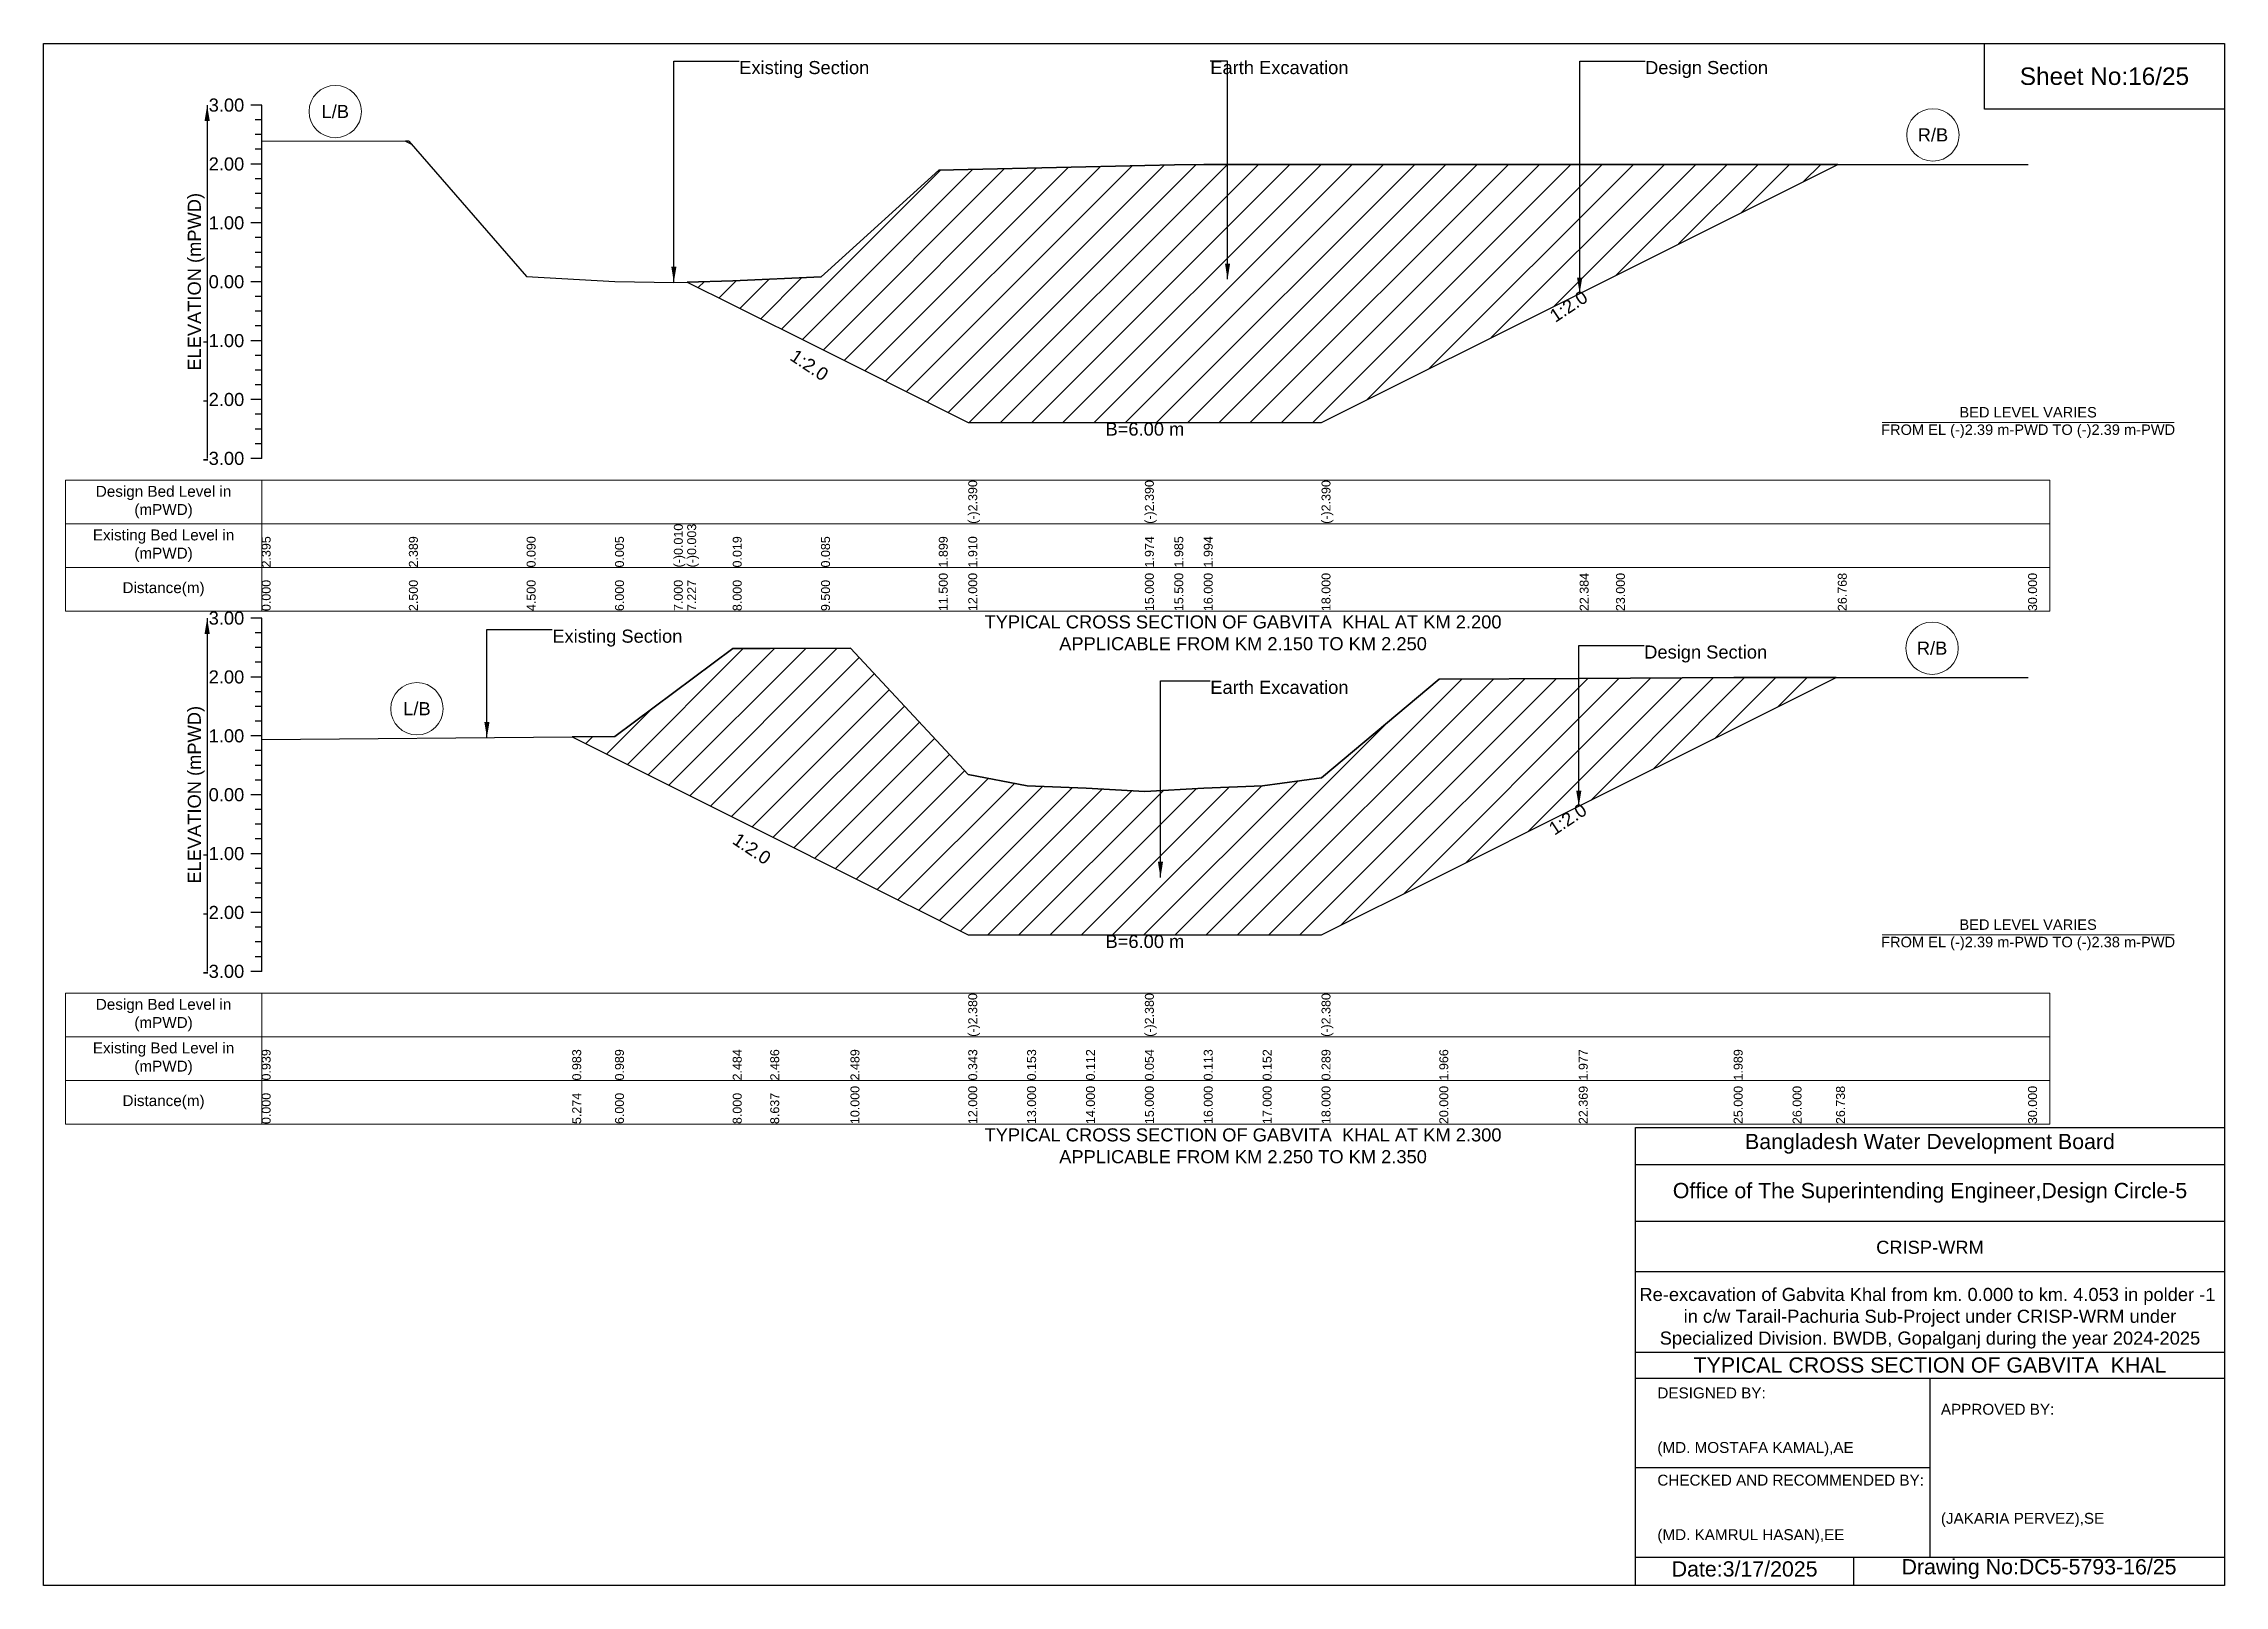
# Model space of a CAD drawing. Header units: feet. Extents: x 91000 to 358000, y -12982 to 34.
# Drawn here: x 250000 to 258000, y -5656 to 0 of the extents above; entities that cross this region are included whole.
import ezdxf

# ---------------------------------------------------------------- set-up
doc = ezdxf.new("R2010")
doc.units = ezdxf.units.FT
doc.header["$LTSCALE"] = 7
doc.header["$MEASUREMENT"] = 0
for name, color, linetype, lineweight in [('Cross section Data Border', 7, 'Continuous', 9), ('Cross Section Labels', 7, 'Continuous', 9), ('Existing_Bed_Level for Xsection', 7, 'Continuous', 25)]:
    doc.layers.add(name, color=color, linetype=linetype, lineweight=lineweight)
doc.styles.get("Standard").update_dxf_attribs({"font": 'arial.ttf'})
doc.dimstyles.get("Standard").update_dxf_attribs({"dimtxt": 0.18, "dimasz": 0.18, "dimexe": 0.18, "dimexo": 0.0625, "dimgap": 0.09, "dimtad": 0, "dimtih": 1, "dimtoh": 1, "dimdec": 4, "dimzin": 0, "dimdsep": 46, "dimtxsty": 'Standard', "dimcen": 0.09, "dimadec": 0, "dimazin": 0, "dimtfac": 1, "dimtdec": 4, "dimtofl": 0, "dimtmove": 0, "dimatfit": 3, "dimfxl": 1, "dimtolj": 1, "dimtzin": 0, "dimarcsym": 0})
pattern_1 = [(45, (0, 320), (-57.27565, 57.27565), [])]

msp = doc.modelspace()

# ---------------------------------------------------------------- texts
at = {"attachment_point": 5}
for s, insert, char_height in [('Sheet No:16/25', (257560, -120), 64), ('Bangladesh Water Development Board', (256920, -4036), 56), ('Office of The Superintending Engineer,Design Circle-5', (256920, -4216), 56)]:
    msp.add_mtext(s, dxfattribs=dict(at, insert=insert, char_height=char_height))
for s, insert, char_height, width, attachment_point in [('CRISP-WRM', (256920, -4416), 48, 2240, 5), ('Re-excavation of Gabvita Khal from km. 0.000 to km. 4.053 in polder -1  in c/w Tarail-Pachuria Sub-Project under CRISP-WRM under Specialized Division. BWDB, Gopalganj during the year 2024-2025', (256920, -4676), 48, 2160, 5), ('TYPICAL CROSS SECTION OF GABVITA  KHAL', (256920, -4848), 56, 2240, 5), ('DESIGNED BY:^J^J^J(MD. MOSTAFA KAMAL),AE', (255920, -5056), 40, 1120, 4), ('APPROVED BY:^J^J^J^J^J^J(JAKARIA PERVEZ),SE', (256960, -5216), 40, 1120, 4), ('CHECKED AND RECOMMENDED BY:^J^J^J(MD. KAMRUL HASAN),EE', (255920, -5376), 40, 1120, 4), ('Date:3/17/2025 ', (256240, -5596), 56, 1120, 5), ('Drawing No:DC5-5793-16/25', (257320, -5596), 56, 1760, 5)]:
    msp.add_mtext(s, dxfattribs=dict(insert=insert, char_height=char_height, width=width, attachment_point=attachment_point))
at = {"layer": 'Cross section Data Border', "char_height": 40, "width": 640, "attachment_point": 5}
for s, insert in [('Design Bed Level in (mPWD)', (250440, -1681.8)), ('Existing Bed Level in (mPWD)', (250440, -1841.8)), ('Distance(m)', (250440, -2001.8)), ('Design Bed Level in (mPWD)', (250440, -3563.7)), ('Existing Bed Level in (mPWD)', (250440, -3723.7)), ('Distance(m)', (250440, -3883.7))]:
    msp.add_mtext(s, dxfattribs=dict(at, insert=insert))
at = {"layer": 'Cross Section Labels'}
for s, insert, char_height, attachment_point in [('Existing Section', (252552, -63.8), 48, 1), ('Earth Excavation', (254280, -63.8), 48, 1), ('Design Section', (255874.9, -63.8), 48, 1), ('L/B', (251070, -249.2), 48, 5), ('R/B', (256930.9, -335.1), 48, 5), ('BED LEVEL VARIES ^JFROM EL (-)2.39 m-PWD TO (-)2.39 m-PWD', (257280, -1390.1), 38.4, 5), ('B=6.00 m', (254040, -1390.1), 48, 2), ('Existing Section', (251866.2, -2149.8), 48, 1), ('TYPICAL CROSS SECTION OF GABVITA  KHAL AT KM 2.200^JAPPLICABLE FROM KM 2.150 TO KM 2.250', (254400, -2161.8), 48, 5), ('Design Section', (255871.7, -2208), 48, 1), ('R/B', (256927.7, -2218), 48, 5), ('Earth Excavation', (254280, -2337.5), 48, 1), ('L/B', (251369.6, -2440.1), 48, 5), ('B=6.00 m', (254040, -3269.7), 48, 2), ('BED LEVEL VARIES ^JFROM EL (-)2.39 m-PWD TO (-)2.38 m-PWD', (257280, -3269.7), 38.4, 5), ('TYPICAL CROSS SECTION OF GABVITA  KHAL AT KM 2.300^JAPPLICABLE FROM KM 2.250 TO KM 2.350', (254400, -4043.7), 48, 5)]:
    msp.add_mtext(s, dxfattribs=dict(at, insert=insert, char_height=char_height, attachment_point=attachment_point))
at = {"layer": 'Cross Section Labels', "char_height": 48, "attachment_point": 2}
for insert, rotation in [((255580.9, -943.6), 33.69007), ((252822.5, -1159.3), 326.30993), ((255577.7, -2824.9), 33.69007), ((252611.6, -2933.5), 326.30993)]:
    msp.add_mtext('1:2.0', dxfattribs=dict(at, insert=insert, rotation=rotation))
at = {"layer": 'Existing_Bed_Level for Xsection', "char_height": 48, "attachment_point": 6}
for s, insert in [('3.00', (250736, -225.8)), ('2.00', (250736, -441.8)), ('1.00', (250736, -657.8)), ('0.00', (250736, -873.8)), ('-1.00', (250736, -1089.8)), ('-2.00', (250736, -1305.8)), ('-3.00', (250736, -1521.8)), ('3.00', (250736, -2107.7)), ('2.00', (250736, -2323.7)), ('1.00', (250736, -2539.7)), ('0.00', (250736, -2755.7)), ('-1.00', (250736, -2971.7)), ('-2.00', (250736, -3187.7)), ('-3.00', (250736, -3403.7))]:
    msp.add_mtext(s, dxfattribs=dict(at, insert=insert))
at = {"layer": 'Existing_Bed_Level for Xsection', "rotation": 90}
for s, insert, char_height, attachment_point in [('ELEVATION (mPWD)', (250560, -873.8), 48, 5), ('(-)2.390', (253392, -1761.8), 32.8, 1), ('(-)2.390', (254040, -1761.8), 32.8, 1), ('(-)2.390', (254688, -1761.8), 32.8, 1), ('2.395', (250800, -1921.8), 32.8, 1), ('2.389', (251340, -1921.8), 32.8, 1), ('0.090', (251772, -1921.8), 32.8, 1), ('0.005', (252096, -1921.8), 32.8, 1), ('(-)0.010', (252312, -1921.8), 32.8, 1), ('(-)0.003', (252361, -1921.8), 32.8, 1), ('0.019', (252528, -1921.8), 32.8, 1), ('0.085', (252852, -1921.8), 32.8, 1), ('1.899', (253284, -1921.8), 32.8, 1), ('1.910', (253392, -1921.8), 32.8, 1), ('1.974', (254040, -1921.8), 32.8, 1), ('1.985', (254148, -1921.8), 32.8, 1), ('1.994', (254256, -1921.8), 32.8, 1), ('0.000', (250800, -2081.8), 32.8, 1), ('2.500', (251340, -2081.8), 32.8, 1), ('4.500', (251772, -2081.8), 32.8, 1), ('6.000', (252096, -2081.8), 32.8, 1), ('7.000', (252312, -2081.8), 32.8, 1), ('7.227', (252361, -2081.8), 32.8, 1), ('8.000', (252528, -2081.8), 32.8, 1), ('9.500', (252852, -2081.8), 32.8, 1), ('11.500', (253284, -2081.8), 32.8, 1), ('12.000', (253392, -2081.8), 32.8, 1), ('15.000', (254040, -2081.8), 32.8, 1), ('15.500', (254148, -2081.8), 32.8, 1), ('16.000', (254256, -2081.8), 32.8, 1), ('18.000', (254688, -2081.8), 32.8, 1), ('22.384', (255634.9, -2081.8), 32.8, 1), ('23.000', (255768, -2081.8), 32.8, 1), ('26.768', (256581.9, -2081.8), 32.8, 1), ('30.000', (257280, -2081.8), 32.8, 1), ('ELEVATION (mPWD)', (250560, -2755.7), 48, 5), ('(-)2.380', (253392, -3643.7), 32.8, 1), ('(-)2.380', (254040, -3643.7), 32.8, 1), ('(-)2.380', (254688, -3643.7), 32.8, 1), ('0.939', (250800, -3803.7), 32.8, 1), ('0.983', (251939.2, -3803.7), 32.8, 1), ('0.989', (252096, -3803.7), 32.8, 1), ('2.484', (252528, -3803.7), 32.8, 1), ('2.486', (252665.6, -3803.7), 32.8, 1), ('2.489', (252960, -3803.7), 32.8, 1), ('0.343', (253392, -3803.7), 32.8, 1), ('0.153', (253608, -3803.7), 32.8, 1), ('0.112', (253824, -3803.7), 32.8, 1), ('0.054', (254040, -3803.7), 32.8, 1), ('0.113', (254256, -3803.7), 32.8, 1), ('0.152', (254472, -3803.7), 32.8, 1), ('0.289', (254688, -3803.7), 32.8, 1), ('1.966', (255120, -3803.7), 32.8, 1), ('1.977', (255631.7, -3803.7), 32.8, 1), ('1.989', (256200, -3803.7), 32.8, 1), ('10.000', (252960, -3963.7), 32.8, 1), ('12.000', (253392, -3963.7), 32.8, 1), ('13.000', (253608, -3963.7), 32.8, 1), ('14.000', (253824, -3963.7), 32.8, 1), ('15.000', (254040, -3963.7), 32.8, 1), ('16.000', (254256, -3963.7), 32.8, 1), ('17.000', (254472, -3963.7), 32.8, 1), ('18.000', (254688, -3963.7), 32.8, 1), ('20.000', (255120, -3963.7), 32.8, 1), ('22.369', (255631.7, -3963.7), 32.8, 1), ('25.000', (256200, -3963.7), 32.8, 1), ('26.000', (256416, -3963.7), 32.8, 1), ('26.738', (256575.4, -3963.7), 32.8, 1), ('30.000', (257280, -3963.7), 32.8, 1), ('0.000', (250800, -3963.7), 32.8, 1), ('5.274', (251939.2, -3963.7), 32.8, 1), ('6.000', (252096, -3963.7), 32.8, 1), ('8.000', (252528, -3963.7), 32.8, 1), ('8.637', (252665.6, -3963.7), 32.8, 1)]:
    msp.add_mtext(s, dxfattribs=dict(at, insert=insert, char_height=char_height, attachment_point=attachment_point))

# ---------------------------------------------------------------- hatches: boundary and pattern name
at = {"layer": 'Existing_Bed_Level for Xsection'}
h = msp.add_hatch(dxfattribs=at)
h.set_pattern_fill('ANSI31', color=256, scale=648, style=0)
h.set_pattern_definition(pattern_1)
h.paths.add_polyline_path([(251327.4, -357.8), (251340, -364.1), (251349.6, -368.9), (251340, -357.8)])
h = msp.add_hatch(dxfattribs=at)
h.set_pattern_fill('ANSI31', color=256, scale=648, style=0)
h.set_pattern_definition(pattern_1)
h.paths.add_polyline_path([(252361, -874.6), (252528, -958.1), (252852, -1120.1), (252876.5, -1132.3), (253284, -1336.1), (253392, -1390.1), (254040, -1390.1), (254148, -1390.1), (254256, -1390.1), (254688, -1390.1), (255634.9, -916.6), (255768, -850.1), (256581.9, -443.1), (255768, -443.1), (255634.9, -443.1), (254688, -443.1), (254256, -443.1), (254148, -445.1), (254040, -447.4), (253392, -461.3), (253284, -463.7), (252876.5, -833.3), (252852, -855.5), (252528, -869.7)])
h = msp.add_hatch(dxfattribs=at)
h.set_pattern_fill('ANSI31', color=256, scale=648, style=0)
h.set_pattern_definition(pattern_1)
h.paths.add_polyline_path([(251939.2, -2543.3), (252096, -2621.7), (252528, -2837.7), (252665.6, -2906.5), (252960, -3053.7), (253392, -3269.7), (253608, -3269.7), (253824, -3269.7), (254040, -3269.7), (254256, -3269.7), (254472, -3269.7), (254688, -3269.7), (255120, -3053.7), (255631.7, -2797.9), (256200, -2513.7), (256416, -2405.7), (256575.4, -2326), (256416, -2326), (256200, -2326), (255631.7, -2328.7), (255120, -2331), (254688, -2693.2), (254472, -2722.8), (254256, -2731.3), (254040, -2744), (253824, -2731.5), (253608, -2722.6), (253392, -2681.6), (252960, -2218), (252665.6, -2218.8), (252528, -2219.1), (252096, -2542)])

# ---------------------------------------------------------------- linework, layer by layer
for points in [[(250000, 0), (258000, 0), (258000, -5656), (250000, -5656)], [(257120, 0), (258000, 0), (258000, -240), (257120, -240)]]:
    msp.add_lwpolyline(points, close=True)
for points in [[(255840, -5656), (255840, -3976), (258000, -3976)], [(255840, -4112), (258000, -4112)], [(255840, -4320), (258000, -4320)], [(255840, -4504), (258000, -4504)], [(255840, -4800), (258000, -4800)], [(255840, -4896), (258000, -4896)], [(256920, -4896), (256920, -5552)], [(255840, -5224), (256920, -5224)], [(255840, -5552), (258000, -5552)], [(256640, -5552), (256640, -5656)]]:
    msp.add_lwpolyline(points)
at = {"layer": 'Cross section Data Border'}
for points in [[(250080, -1601.8), (257360, -1601.8), (257360, -2081.8), (250080, -2081.8)], [(250080, -3483.7), (257360, -3483.7), (257360, -3963.7), (250080, -3963.7)]]:
    msp.add_lwpolyline(points, close=True, dxfattribs=at)
for points in [[(250800, -1601.8), (250800, -2081.8)], [(250080, -1761.8), (257360, -1761.8)], [(250080, -1921.8), (257360, -1921.8)], [(250800, -3483.7), (250800, -3963.7)], [(250080, -3643.7), (257360, -3643.7)], [(250080, -3803.7), (257360, -3803.7)]]:
    msp.add_lwpolyline(points, dxfattribs=at)
at = {"layer": 'Cross Section Labels'}
for points in [[(256744.2, -1390.1), (257815.8, -1390.1)], [(256744.2, -3269.7), (257815.8, -3269.7)]]:
    msp.add_lwpolyline(points, dxfattribs=at)
for centre in [(251070, -249.2), (256930.9, -335.1), (256927.7, -2218), (251369.6, -2440.1)]:
    msp.add_circle(centre, 96, dxfattribs=at)
at = {"layer": 'Existing_Bed_Level for Xsection'}
for points in [[(250800, -225.8), (250760, -225.8)], [(250800, -1521.8), (250800, -1305.8), (250800, -1089.8), (250800, -873.8), (250800, -657.8), (250800, -441.8), (250800, -225.8)], [(250800, -279.8), (250776, -279.8)], [(250800, -333.8), (250776, -333.8)], [(250800, -387.8), (250776, -387.8)], [(250800, -356.5), (251340, -357.8), (251772, -854.4), (252096, -872.8), (252312, -876), (252361, -874.6), (252528, -869.7), (252852, -855.5), (252876.5, -833.3), (253284, -463.7), (253392, -461.3), (253392, -461.3), (254040, -447.4), (254040, -447.4), (254148, -445.1), (254256, -443.1), (254688, -443.1), (254688, -443.1), (255634.9, -443.1), (255768, -443.1), (256581.9, -443.1), (257280, -443.1)], [(250800, -441.8), (250760, -441.8)], [(250800, -495.8), (250776, -495.8)], [(250800, -549.8), (250776, -549.8)], [(250800, -603.8), (250776, -603.8)], [(250800, -657.8), (250760, -657.8)], [(250800, -711.8), (250776, -711.8)], [(250800, -765.8), (250776, -765.8)], [(250800, -873.8), (250760, -873.8)], [(250800, -819.8), (250776, -819.8)], [(250800, -927.8), (250776, -927.8)], [(250800, -981.8), (250776, -981.8)], [(250800, -1035.8), (250776, -1035.8)], [(250800, -1089.8), (250760, -1089.8)], [(250800, -1143.8), (250776, -1143.8)], [(250800, -1197.8), (250776, -1197.8)], [(250800, -1251.8), (250776, -1251.8)], [(250800, -1305.8), (250760, -1305.8)], [(250800, -1359.8), (250776, -1359.8)], [(250800, -1413.8), (250776, -1413.8)], [(250800, -1467.8), (250776, -1467.8)], [(250800, -1521.8), (250760, -1521.8)], [(250800, -2107.7), (250760, -2107.7)], [(250800, -3403.7), (250800, -3187.7), (250800, -2971.7), (250800, -2755.7), (250800, -2539.7), (250800, -2323.7), (250800, -2107.7)], [(250800, -2161.7), (250776, -2161.7)], [(250800, -2215.7), (250776, -2215.7)], [(250800, -2552.8), (251939.2, -2543.3), (252096, -2542), (252528, -2219.1), (252665.6, -2218.8), (252960, -2218), (253392, -2681.6), (253392, -2681.6), (253608, -2722.6), (253824, -2731.5), (254040, -2744), (254040, -2744), (254256, -2731.3), (254472, -2722.8), (254688, -2693.2), (254688, -2693.2), (255120, -2331), (255631.7, -2328.7), (256200, -2326), (256416, -2326), (256575.4, -2326), (257280, -2326)], [(250800, -2269.7), (250776, -2269.7)], [(250800, -2323.7), (250760, -2323.7)], [(250800, -2377.7), (250776, -2377.7)], [(250800, -2431.7), (250776, -2431.7)], [(250800, -2539.7), (250760, -2539.7)], [(250800, -2485.7), (250776, -2485.7)], [(250800, -2593.7), (250776, -2593.7)], [(250800, -2647.7), (250776, -2647.7)], [(250800, -2701.7), (250776, -2701.7)], [(250800, -2755.7), (250760, -2755.7)], [(250800, -2809.7), (250776, -2809.7)], [(250800, -2863.7), (250776, -2863.7)], [(250800, -2917.7), (250776, -2917.7)], [(250800, -2971.7), (250760, -2971.7)], [(250800, -3025.7), (250776, -3025.7)], [(250800, -3079.7), (250776, -3079.7)], [(250800, -3187.7), (250760, -3187.7)], [(250800, -3133.7), (250776, -3133.7)], [(250800, -3241.7), (250776, -3241.7)], [(250800, -3295.7), (250776, -3295.7)], [(250800, -3349.7), (250776, -3349.7)], [(250800, -3403.7), (250760, -3403.7)]]:
    msp.add_lwpolyline(points, dxfattribs=at)
for points in [[(251327.4, -357.8), (251340, -364.1), (251349.6, -368.9), (251340, -357.8)], [(252361, -874.6), (252528, -958.1), (252852, -1120.1), (252876.5, -1132.3), (253284, -1336.1), (253392, -1390.1), (253392, -1390.1), (254040, -1390.1), (254040, -1390.1), (254148, -1390.1), (254256, -1390.1), (254688, -1390.1), (254688, -1390.1), (255634.9, -916.6), (255768, -850.1), (256581.9, -443.1), (255768, -443.1), (255634.9, -443.1), (254688, -443.1), (254688, -443.1), (254256, -443.1), (254148, -445.1), (254040, -447.4), (254040, -447.4), (253392, -461.3), (253392, -461.3), (253284, -463.7), (252876.5, -833.3), (252852, -855.5), (252528, -869.7)], [(251939.2, -2543.3), (252096, -2621.7), (252528, -2837.7), (252665.6, -2906.5), (252960, -3053.7), (253392, -3269.7), (253392, -3269.7), (253608, -3269.7), (253824, -3269.7), (254040, -3269.7), (254040, -3269.7), (254256, -3269.7), (254472, -3269.7), (254688, -3269.7), (254688, -3269.7), (255120, -3053.7), (255631.7, -2797.9), (256200, -2513.7), (256416, -2405.7), (256575.4, -2326), (256575.4, -2326), (256575.4, -2326), (256416, -2326), (256200, -2326), (255631.7, -2328.7), (255120, -2331), (254688, -2693.2), (254688, -2693.2), (254472, -2722.8), (254256, -2731.3), (254040, -2744), (254040, -2744), (253824, -2731.5), (253608, -2722.6), (253392, -2681.6), (253392, -2681.6), (252960, -2218), (252665.6, -2218.8), (252528, -2219.1), (252096, -2542)]]:
    msp.add_lwpolyline(points, close=True, dxfattribs=at)

msp.set_redraw_order([(e.dxf.handle, doc.entitydb.next_handle()) for e in msp.query("TEXT MTEXT ATTDEF DIMENSION ARC_DIMENSION")])  # texts and dimensions are drawn at this point

# ---------------------------------------------------------------- leaders
at = {"layer": 'Cross Section Labels', "annotation_type": 0, "has_hookline": 1, "hookline_direction": 0}
for points, text_width in [([(252312, -876), (252312, -63.8), (252551.9, -63.8)], 467.2), ([(254343.2, -864.6), (254343.2, -63.8), (254279.9, -63.8)], 497), ([(255634.9, -916.6), (255634.9, -63.8), (255874.9, -63.8)], 441.2), ([(251626.2, -2546), (251626.2, -2149.8), (251866.1, -2149.8)], 467.2), ([(255631.7, -2797.9), (255631.7, -2208), (255871.6, -2208)], 441.2), ([(254097.1, -3059.1), (254097.1, -2337.5), (254279.9, -2337.5)], 497)]:
    msp.add_leader(points, dimstyle='Standard', override={"dimasz": 57.6}, dxfattribs=dict(at, text_width=text_width))
at = {"layer": 'Existing_Bed_Level for Xsection'}
for points in [[(250600, -225.8), (250600, -1521.8)], [(250600, -2107.7), (250600, -3403.7)]]:
    msp.add_leader(points, dimstyle='Standard', override={"dimasz": 57.6}, dxfattribs=at)

doc.saveas('drawing.dxf')
